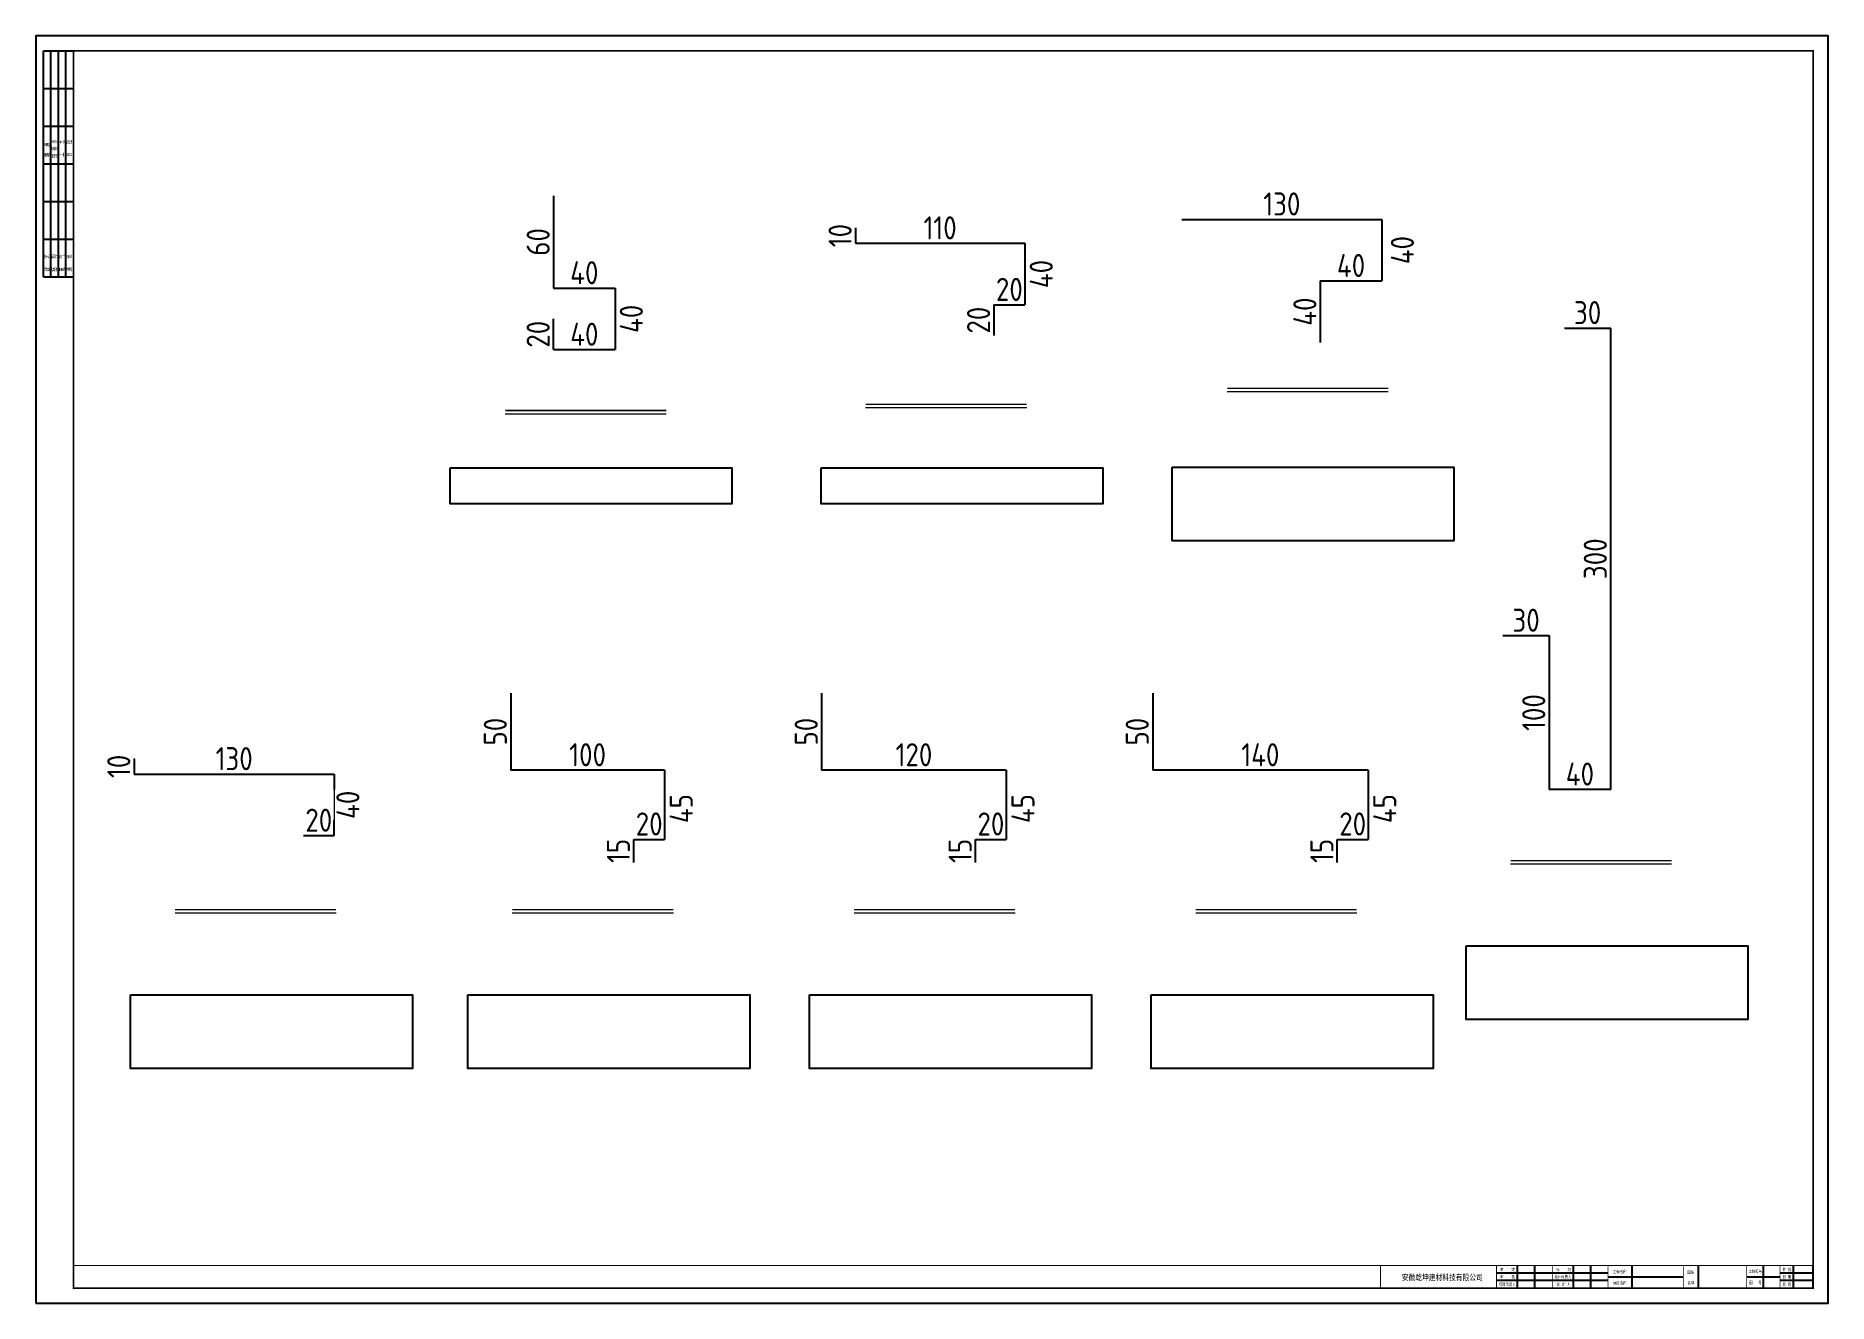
# Model space of a CAD drawing. Extents: x -196983 to 471790, y -783661 to 190401.
# Drawn here: x 297998 to 321297, y -13115 to 3364 of the extents above; entities that cross this region are included whole.
import ezdxf

# ---------------------------------------------------------------- set-up
doc = ezdxf.new("R2010")
doc.units = 0
doc.header["$LTSCALE"] = 1000
doc.header["$MEASUREMENT"] = 0
doc.layers.add('_TCH_MASK', color=7, linetype='Continuous')
doc.layers.add('PUB_TITLE', color=4, linetype='Continuous')
doc.styles.get("Standard").update_dxf_attribs({"font": 'gbenor.shx', "bigfont": 'gbcbig.shx'})
doc.styles.add('图框', font='')
doc.styles.get('图框').set_extended_font_data('SimSun')
doc.dimstyles.get("Standard").update_dxf_attribs({"dimscale": 100, "dimtxt": 3.5, "dimasz": 1, "dimexe": 2.5, "dimexo": 3, "dimgap": 1.5, "dimtad": 1, "dimdec": 0, "dimzin": 0, "dimdsep": 46, "dimtxsty": 'Standard', "dimblk": 'ARCHTICK', "dimcen": 0.09, "dimadec": 0, "dimazin": 0, "dimtfac": 1, "dimtdec": 0, "dimtix": 1, "dimtmove": 2, "dimatfit": 3, "dimfxl": 1, "dimtolj": 1, "dimtzin": 0, "dimarcsym": 0})

msp = doc.modelspace()

# ---------------------------------------------------------------- blocks, each defined once
blk = doc.blocks.new('*D1745')
at = {"layer": '_TCH_MASK', "color": 0, "lineweight": -2}
blk.add_line((312895, 978), (315495, 978), dxfattribs=at)
at = {"layer": 'Defpoints', "color": 0}
for p in [(312895, 978), (315495, 978), (315495, 978)]:
    blk.add_point(p, dxfattribs=at)
at = {"layer": '_TCH_MASK', "color": 0, "lineweight": 15, "insert": (314195, 1178), "char_height": 300, "attachment_point": 5}
blk.add_mtext('\\A1;130', dxfattribs=at)
blk = doc.blocks.new('_ArchTick')
at = {"color": 0, "linetype": 'ByBlock', "const_width": 0.4}
blk.add_lwpolyline([(-0.5, -0.5), (0.5, 0.5)], dxfattribs=at)
blk = doc.blocks.new('*D1746')
at = {"layer": '_TCH_MASK', "color": 0, "lineweight": -2}
blk.add_line((315495, 978), (315495, 178), dxfattribs=at)
at = {"layer": 'Defpoints', "color": 0}
for p in [(315495, 978), (315495, 178), (315495, 178)]:
    blk.add_point(p, dxfattribs=at)
at = {"layer": '_TCH_MASK', "color": 0, "lineweight": 15, "insert": (315762, 578), "char_height": 300, "attachment_point": 5, "rotation": 90}
blk.add_mtext('\\A1;40', dxfattribs=at)
blk = doc.blocks.new('*D1747')
at = {"layer": '_TCH_MASK', "color": 0, "lineweight": -2}
blk.add_line((314695, 178), (315495, 178), dxfattribs=at)
at = {"layer": 'Defpoints', "color": 0}
for p in [(314695, 178), (315495, 178), (315495, 178)]:
    blk.add_point(p, dxfattribs=at)
at = {"layer": '_TCH_MASK', "color": 0, "lineweight": 15, "insert": (315095, 378), "char_height": 300, "attachment_point": 5}
blk.add_mtext('\\A1;40', dxfattribs=at)
blk = doc.blocks.new('*D1748')
at = {"layer": '_TCH_MASK', "color": 0, "lineweight": -2}
blk.add_line((314695, 178), (314695, -622), dxfattribs=at)
at = {"layer": 'Defpoints', "color": 0}
for p in [(314695, 178), (314695, -622), (314695, -622)]:
    blk.add_point(p, dxfattribs=at)
at = {"layer": '_TCH_MASK', "color": 0, "lineweight": 15, "insert": (314495, -222), "char_height": 300, "attachment_point": 5, "rotation": 90}
blk.add_mtext('\\A1;40', dxfattribs=at)
blk = doc.blocks.new('*D1749')
at = {"layer": '_TCH_MASK', "color": 0, "lineweight": -2}
blk.add_line((299276, -6035), (299276, -6235), dxfattribs=at)
at = {"layer": 'Defpoints', "color": 0}
for p in [(299276, -6035), (299276, -6235), (299276, -6235)]:
    blk.add_point(p, dxfattribs=at)
at = {"layer": '_TCH_MASK', "color": 0, "lineweight": 15, "insert": (299076, -6135), "char_height": 300, "attachment_point": 5, "rotation": 90}
blk.add_mtext('\\A1;10', dxfattribs=at)
blk = doc.blocks.new('*D1750')
at = {"layer": '_TCH_MASK', "color": 0, "lineweight": -2}
blk.add_line((299276, -6235), (301876, -6235), dxfattribs=at)
at = {"layer": 'Defpoints', "color": 0}
for p in [(299276, -6235), (301876, -6235), (301876, -6235)]:
    blk.add_point(p, dxfattribs=at)
at = {"layer": '_TCH_MASK', "color": 0, "lineweight": 15, "insert": (300576, -6035), "char_height": 300, "attachment_point": 5}
blk.add_mtext('\\A1;130', dxfattribs=at)
blk = doc.blocks.new('*D1751')
at = {"layer": '_TCH_MASK', "color": 0, "lineweight": -2}
for p, q in [((301876, -6235), (301876, -6434)), ((301876, -7035), (301876, -6835))]:
    blk.add_line(p, q, dxfattribs=at)
at = {"layer": 'Defpoints', "color": 0}
for p in [(301876, -6235), (301876, -7035), (301876, -7035)]:
    blk.add_point(p, dxfattribs=at)
at = {"layer": '_TCH_MASK', "color": 0, "lineweight": 15, "insert": (302055, -6635), "char_height": 300, "attachment_point": 5, "rotation": 90}
blk.add_mtext('\\A1;40', dxfattribs=at)
blk = doc.blocks.new('*D1752')
at = {"layer": '_TCH_MASK', "color": 0, "lineweight": -2}
blk.add_line((301476, -7035), (301876, -7035), dxfattribs=at)
at = {"layer": 'Defpoints', "color": 0}
for p in [(301476, -7035), (301876, -7035), (301876, -7035)]:
    blk.add_point(p, dxfattribs=at)
at = {"layer": '_TCH_MASK', "color": 0, "lineweight": 15, "insert": (301676, -6835), "char_height": 300, "attachment_point": 5}
blk.add_mtext('\\A1;20', dxfattribs=at)
blk = doc.blocks.new('*D1753')
at = {"layer": '_TCH_MASK', "color": 0, "lineweight": -2}
blk.add_line((304171, -5184), (304171, -6184), dxfattribs=at)
at = {"layer": 'Defpoints', "color": 0}
for p in [(304171, -5184), (304171, -6184), (304171, -6184)]:
    blk.add_point(p, dxfattribs=at)
at = {"layer": '_TCH_MASK', "color": 0, "lineweight": 15, "insert": (303971, -5684), "char_height": 300, "attachment_point": 5, "rotation": 90}
blk.add_mtext('\\A1;50', dxfattribs=at)
blk = doc.blocks.new('*D1754')
at = {"layer": '_TCH_MASK', "color": 0, "lineweight": -2}
blk.add_line((306171, -6184), (304171, -6184), dxfattribs=at)
at = {"layer": 'Defpoints', "color": 0}
for p in [(304171, -6184), (304171, -6184), (306171, -6184)]:
    blk.add_point(p, dxfattribs=at)
at = {"layer": '_TCH_MASK', "color": 0, "lineweight": 15, "insert": (305171, -5984), "char_height": 300, "attachment_point": 5}
blk.add_mtext('\\A1;100', dxfattribs=at)
blk = doc.blocks.new('*D1755')
at = {"layer": '_TCH_MASK', "color": 0, "lineweight": -2}
blk.add_line((306171, -6184), (306171, -7084), dxfattribs=at)
at = {"layer": 'Defpoints', "color": 0}
for p in [(306171, -6184), (306171, -7084), (306171, -7084)]:
    blk.add_point(p, dxfattribs=at)
at = {"layer": '_TCH_MASK', "color": 0, "lineweight": 15, "insert": (306388, -6684), "char_height": 300, "attachment_point": 5, "rotation": 90}
blk.add_mtext('\\A1;45', dxfattribs=at)
blk = doc.blocks.new('*D1756')
at = {"layer": '_TCH_MASK', "color": 0, "lineweight": -2}
blk.add_line((305771, -7084), (306171, -7084), dxfattribs=at)
at = {"layer": 'Defpoints', "color": 0}
for p in [(305771, -7084), (306171, -7084), (306171, -7084)]:
    blk.add_point(p, dxfattribs=at)
at = {"layer": '_TCH_MASK', "color": 0, "lineweight": 15, "insert": (305971, -6884), "char_height": 300, "attachment_point": 5}
blk.add_mtext('\\A1;20', dxfattribs=at)
blk = doc.blocks.new('*D1757')
at = {"layer": '_TCH_MASK', "color": 0, "lineweight": -2}
blk.add_line((305771, -7384), (305771, -7084), dxfattribs=at)
at = {"layer": 'Defpoints', "color": 0}
for p in [(305771, -7084), (305771, -7084), (305771, -7384)]:
    blk.add_point(p, dxfattribs=at)
at = {"layer": '_TCH_MASK', "color": 0, "lineweight": 15, "insert": (305571, -7234), "char_height": 300, "attachment_point": 5, "rotation": 90}
blk.add_mtext('\\A1;15', dxfattribs=at)
blk = doc.blocks.new('*D1758')
at = {"layer": '_TCH_MASK', "color": 0, "lineweight": -2}
blk.add_line((317070, -4435), (317670, -4435), dxfattribs=at)
at = {"layer": 'Defpoints', "color": 0}
for p in [(317070, -4435), (317670, -4435), (317670, -4435)]:
    blk.add_point(p, dxfattribs=at)
at = {"layer": '_TCH_MASK', "color": 0, "lineweight": 15, "insert": (317370, -4235), "char_height": 300, "attachment_point": 5}
blk.add_mtext('\\A1;30', dxfattribs=at)
blk = doc.blocks.new('*D1759')
at = {"layer": '_TCH_MASK', "color": 0, "lineweight": -2}
blk.add_line((317670, -4435), (317670, -6435), dxfattribs=at)
at = {"layer": 'Defpoints', "color": 0}
for p in [(317670, -4435), (317670, -6435), (317670, -6435)]:
    blk.add_point(p, dxfattribs=at)
at = {"layer": '_TCH_MASK', "color": 0, "lineweight": 15, "insert": (317470, -5435), "char_height": 300, "attachment_point": 5, "rotation": 90}
blk.add_mtext('\\A1;100', dxfattribs=at)
blk = doc.blocks.new('*D1760')
at = {"layer": '_TCH_MASK', "color": 0, "lineweight": -2}
blk.add_line((318470, -6435), (317670, -6435), dxfattribs=at)
at = {"layer": 'Defpoints', "color": 0}
for p in [(317670, -6435), (317670, -6435), (318470, -6435)]:
    blk.add_point(p, dxfattribs=at)
at = {"layer": '_TCH_MASK', "color": 0, "lineweight": 15, "insert": (318070, -6235), "char_height": 300, "attachment_point": 5}
blk.add_mtext('\\A1;40', dxfattribs=at)
blk = doc.blocks.new('*D1761')
at = {"layer": '_TCH_MASK', "color": 0, "lineweight": -2}
blk.add_line((318470, -6435), (318470, -435), dxfattribs=at)
at = {"layer": 'Defpoints', "color": 0}
for p in [(318470, -435), (318470, -435), (318470, -6435)]:
    blk.add_point(p, dxfattribs=at)
at = {"layer": '_TCH_MASK', "color": 0, "lineweight": 15, "insert": (318270, -3435), "char_height": 300, "attachment_point": 5, "rotation": 90}
blk.add_mtext('\\A1;300', dxfattribs=at)
blk = doc.blocks.new('*D1762')
at = {"layer": '_TCH_MASK', "color": 0, "lineweight": -2}
blk.add_line((317870, -435), (318470, -435), dxfattribs=at)
at = {"layer": 'Defpoints', "color": 0}
for p in [(317870, -435), (318470, -435), (318470, -435)]:
    blk.add_point(p, dxfattribs=at)
at = {"layer": '_TCH_MASK', "color": 0, "lineweight": 15, "insert": (318170, -235), "char_height": 300, "attachment_point": 5}
blk.add_mtext('\\A1;30', dxfattribs=at)
blk = doc.blocks.new('*D1763')
at = {"layer": '_TCH_MASK', "color": 0, "lineweight": -2}
blk.add_line((304728, 1284), (304728, 84), dxfattribs=at)
at = {"layer": 'Defpoints', "color": 0}
for p in [(304728, 1284), (304728, 84), (304728, 84)]:
    blk.add_point(p, dxfattribs=at)
at = {"layer": '_TCH_MASK', "color": 0, "lineweight": 15, "insert": (304528, 684), "char_height": 300, "attachment_point": 5, "rotation": 90}
blk.add_mtext('\\A1;60', dxfattribs=at)
blk = doc.blocks.new('*D1764')
at = {"layer": '_TCH_MASK', "color": 0, "lineweight": -2}
blk.add_line((304728, 84), (305528, 84), dxfattribs=at)
at = {"layer": 'Defpoints', "color": 0}
for p in [(304728, 84), (305528, 84), (305528, 84)]:
    blk.add_point(p, dxfattribs=at)
at = {"layer": '_TCH_MASK', "color": 0, "lineweight": 15, "insert": (305128, 284), "char_height": 300, "attachment_point": 5}
blk.add_mtext('\\A1;40', dxfattribs=at)
blk = doc.blocks.new('*D1765')
at = {"layer": '_TCH_MASK', "color": 0, "lineweight": -2}
blk.add_line((305528, 84), (305528, -716), dxfattribs=at)
at = {"layer": 'Defpoints', "color": 0}
for p in [(305528, 84), (305528, -716), (305528, -716)]:
    blk.add_point(p, dxfattribs=at)
at = {"layer": '_TCH_MASK', "color": 0, "lineweight": 15, "insert": (305739, -316), "char_height": 300, "attachment_point": 5, "rotation": 90}
blk.add_mtext('\\A1;40', dxfattribs=at)
blk = doc.blocks.new('*D1766')
at = {"layer": '_TCH_MASK', "color": 0, "lineweight": -2}
blk.add_line((304728, -716), (305528, -716), dxfattribs=at)
at = {"layer": 'Defpoints', "color": 0}
for p in [(304728, -716), (305528, -716), (305528, -716)]:
    blk.add_point(p, dxfattribs=at)
at = {"layer": '_TCH_MASK', "color": 0, "lineweight": 15, "insert": (305128, -516), "char_height": 300, "attachment_point": 5}
blk.add_mtext('\\A1;40', dxfattribs=at)
blk = doc.blocks.new('*D1767')
at = {"layer": '_TCH_MASK', "color": 0, "lineweight": -2}
blk.add_line((304728, -716), (304728, -316), dxfattribs=at)
at = {"layer": 'Defpoints', "color": 0}
for p in [(304728, -316), (304728, -316), (304728, -716)]:
    blk.add_point(p, dxfattribs=at)
at = {"layer": '_TCH_MASK', "color": 0, "lineweight": 15, "insert": (304528, -516), "char_height": 300, "attachment_point": 5, "rotation": 90}
blk.add_mtext('\\A1;20', dxfattribs=at)
blk = doc.blocks.new('*D1768')
at = {"layer": '_TCH_MASK', "color": 0, "lineweight": -2}
blk.add_line((308653, 867), (308653, 667), dxfattribs=at)
at = {"layer": 'Defpoints', "color": 0}
for p in [(308653, 867), (308653, 667), (308653, 667)]:
    blk.add_point(p, dxfattribs=at)
at = {"layer": '_TCH_MASK', "color": 0, "lineweight": 15, "insert": (308453, 767), "char_height": 300, "attachment_point": 5, "rotation": 90}
blk.add_mtext('\\A1;10', dxfattribs=at)
blk = doc.blocks.new('*D1769')
at = {"layer": '_TCH_MASK', "color": 0, "lineweight": -2}
blk.add_line((308653, 667), (310853, 667), dxfattribs=at)
at = {"layer": 'Defpoints', "color": 0}
for p in [(308653, 667), (310853, 667), (310853, 667)]:
    blk.add_point(p, dxfattribs=at)
at = {"layer": '_TCH_MASK', "color": 0, "lineweight": 15, "insert": (309753, 867), "char_height": 300, "attachment_point": 5}
blk.add_mtext('\\A1;110', dxfattribs=at)
blk = doc.blocks.new('*D1770')
at = {"layer": '_TCH_MASK', "color": 0, "lineweight": -2}
blk.add_line((310853, 667), (310853, -133), dxfattribs=at)
at = {"layer": 'Defpoints', "color": 0}
for p in [(310853, 667), (310853, -133), (310853, -133)]:
    blk.add_point(p, dxfattribs=at)
at = {"layer": '_TCH_MASK', "color": 0, "lineweight": 15, "insert": (311068, 267), "char_height": 300, "attachment_point": 5, "rotation": 90}
blk.add_mtext('\\A1;40', dxfattribs=at)
blk = doc.blocks.new('*D1771')
at = {"layer": '_TCH_MASK', "color": 0, "lineweight": -2}
blk.add_line((310453, -133), (310853, -133), dxfattribs=at)
at = {"layer": 'Defpoints', "color": 0}
for p in [(310453, -133), (310853, -133), (310853, -133)]:
    blk.add_point(p, dxfattribs=at)
at = {"layer": '_TCH_MASK', "color": 0, "lineweight": 15, "insert": (310653, 67), "char_height": 300, "attachment_point": 5}
blk.add_mtext('\\A1;20', dxfattribs=at)
blk = doc.blocks.new('*D1772')
at = {"layer": '_TCH_MASK', "color": 0, "lineweight": -2}
blk.add_line((310453, -133), (310453, -533), dxfattribs=at)
at = {"layer": 'Defpoints', "color": 0}
for p in [(310453, -133), (310453, -533), (310453, -533)]:
    blk.add_point(p, dxfattribs=at)
at = {"layer": '_TCH_MASK', "color": 0, "lineweight": 15, "insert": (310253, -333), "char_height": 300, "attachment_point": 5, "rotation": 90}
blk.add_mtext('\\A1;20', dxfattribs=at)
blk = doc.blocks.new('$titleblk$00000095')
for p, q in [((-150, 20), (-150, 0)), ((-150, 20), (0, 20)), ((-150, 15), (-75, 15)), ((-125, 20), (-125, 0)), ((-100, 20), (-100, 0)), ((-75, 20), (-75, 0)), ((-75, 20), (-75, 0)), ((-75, 15), (0, 15)), ((-50, 20), (-50, 0)), ((-25, 20), (-25, 0)), ((0, 20), (0, 0)), ((-150, 10), (-75, 10)), ((-150, 5), (-75, 5)), ((-75, 10), (0, 10)), ((-75, 5), (0, 5))]:
    blk.add_line(p, q)
at = {"width": 0.8}
for s, p in [('建   筑', (-146.4, 15.6)), ('结   构', (-146.4, 10.9)), ('给 排 水', (-71, 10.9)), ('暖  通', (-70.3, 15.7)), ('通   讯', (-146.4, 0.9)), ('电   气', (-146.4, 5.6)), ('工   艺', (-70.3, 6.1)), ('自   控', (-70.3, 1.2))]:
    blk.add_text(s, height=3.51, dxfattribs=at).set_placement(p)
blk = doc.blocks.new('新块')
for p, q in [((-8240, 400), (-8240, 1000)), ((-7780, 400), (-7780, 1000)), ((-6760, 400), (-6760, 1000)), ((-6300, 400), (-6300, 1000)), ((-5200, 400), (-5200, 1000)), ((-3440, 400), (-3440, 1000)), ((-1720, 400), (-1720, 1000)), ((-920, 400), (-920, 1000)), ((-400, 400), (-400, 1000)), ((-5840, 800), (-8800, 800)), ((-5840, 600), (-8800, 600)), ((-5840, 700), (-3840, 700)), ((-2160, 700), (-1280, 700)), ((-400, 800), (-1280, 800)), ((-400, 600), (-1280, 600))]:
    blk.add_line(p, q)
for points, const_width in [([(-11880, 400), (-11880, 1000), (-400, 1000)], 32), ([(-8800, 400), (-8800, 1000)], 20), ([(-7320, 400), (-7320, 1000)], 20), ([(-5840, 400), (-5840, 1000)], 20), ([(-3840, 400), (-3840, 1000)], 20), ([(-2160, 400), (-2160, 1000)], 20), ([(-1280, 400), (-1280, 1000)], 20)]:
    blk.add_lwpolyline(points, dxfattribs=dict(const_width=const_width))
at = {"layer": 'PUB_TITLE'}
blk.add_lwpolyline([(-47560, 0), (0, 0), (0, 33640), (-47560, 33640)], close=True, dxfattribs=at)
at = {"layer": 'PUB_TITLE', "const_width": 40}
blk.add_lwpolyline([(-46560, 400), (-400, 400), (-400, 33240), (-46560, 33240)], close=True, dxfattribs=at)
at = {"layer": 'PUB_TITLE', "const_width": 32}
blk.add_lwpolyline([(-400, 1000), (-46560, 1000)], dxfattribs=at)
at = {"layer": 'PUB_TITLE', "xscale": 40, "yscale": 40, "zscale": 40, "rotation": 90}
blk.add_blockref('$titleblk$00000095', (-46560, 33240), dxfattribs=at)
at = {"style": '图框', "width": 0.8}
for s, height, p in [('安徽乾坤建材科技有限公司', 160, (-11315, 604)), ('项目负责人', 80, (-8739, 457)), ('审    核', 80, (-8702, 659)), ('审    定', 80, (-8701, 854)), ('设计负责人', 80, (-7265, 659)), ('校    对', 80, (-7217, 851)), ('设 计 人', 80, (-7213, 457)), ('项目名称', 80, (-5712, 494)), ('工程名称', 80, (-5712, 794)), ('名称', 80, (-3732, 498)), ('图纸', 80, (-3732, 778)), ('工程编号', 80, (-2112, 803)), ('图   号', 80, (-2098, 504)), ('比 例', 80, (-1211, 457)), ('阶 段', 80, (-1205, 851)), ('日 期', 80, (-1212, 659))]:
    blk.add_text(s, height=height, dxfattribs=at).set_placement(p)
for tag, p in [('审定人', (-8147, 838)), ('校对', (-6621, 837)), ('阶段', (-810, 832)), ('项目负责人', (-8228, 444)), ('审核人', (-8147, 641)), ('设计负责人', (-6745, 649)), ('设计人', (-6659, 447)), ('项目名称', (-5026, 479)), ('工程名称', (-5026, 781)), ('图名', (-3347, 649)), ('图号', (-1657, 502)), ('日期', (-905, 632)), ('比例', (-810, 446))]:
    blk.add_attdef(tag, p, '', height=120)
blk = doc.blocks.new('*D1773')
at = {"layer": '_TCH_MASK', "color": 0, "lineweight": -2}
blk.add_line((308213, -5184), (308213, -6184), dxfattribs=at)
at = {"layer": 'Defpoints', "color": 0}
for p in [(308213, -5184), (308213, -6184), (308213, -6184)]:
    blk.add_point(p, dxfattribs=at)
at = {"layer": '_TCH_MASK', "color": 0, "lineweight": 15, "insert": (308013, -5684), "char_height": 300, "attachment_point": 5, "rotation": 90}
blk.add_mtext('\\A1;50', dxfattribs=at)
blk = doc.blocks.new('*D1774')
at = {"layer": '_TCH_MASK', "color": 0, "lineweight": -2}
blk.add_line((310613, -6184), (308213, -6184), dxfattribs=at)
at = {"layer": 'Defpoints', "color": 0}
for p in [(308213, -6184), (308213, -6184), (310613, -6184)]:
    blk.add_point(p, dxfattribs=at)
at = {"layer": '_TCH_MASK', "color": 0, "lineweight": 15, "insert": (309413, -5984), "char_height": 300, "attachment_point": 5}
blk.add_mtext('\\A1;120', dxfattribs=at)
blk = doc.blocks.new('*D1775')
at = {"layer": '_TCH_MASK', "color": 0, "lineweight": -2}
blk.add_line((310613, -6184), (310613, -7084), dxfattribs=at)
at = {"layer": 'Defpoints', "color": 0}
for p in [(310613, -6184), (310613, -7084), (310613, -7084)]:
    blk.add_point(p, dxfattribs=at)
at = {"layer": '_TCH_MASK', "color": 0, "lineweight": 15, "insert": (310830, -6684), "char_height": 300, "attachment_point": 5, "rotation": 90}
blk.add_mtext('\\A1;45', dxfattribs=at)
blk = doc.blocks.new('*D1776')
at = {"layer": '_TCH_MASK', "color": 0, "lineweight": -2}
blk.add_line((310213, -7084), (310613, -7084), dxfattribs=at)
at = {"layer": 'Defpoints', "color": 0}
for p in [(310213, -7084), (310613, -7084), (310613, -7084)]:
    blk.add_point(p, dxfattribs=at)
at = {"layer": '_TCH_MASK', "color": 0, "lineweight": 15, "insert": (310413, -6884), "char_height": 300, "attachment_point": 5}
blk.add_mtext('\\A1;20', dxfattribs=at)
blk = doc.blocks.new('*D1777')
at = {"layer": '_TCH_MASK', "color": 0, "lineweight": -2}
blk.add_line((310213, -7384), (310213, -7084), dxfattribs=at)
at = {"layer": 'Defpoints', "color": 0}
for p in [(310213, -7084), (310213, -7084), (310213, -7384)]:
    blk.add_point(p, dxfattribs=at)
at = {"layer": '_TCH_MASK', "color": 0, "lineweight": 15, "insert": (310013, -7234), "char_height": 300, "attachment_point": 5, "rotation": 90}
blk.add_mtext('\\A1;15', dxfattribs=at)
blk = doc.blocks.new('*D1778')
at = {"layer": '_TCH_MASK', "color": 0, "lineweight": -2}
blk.add_line((312516, -5184), (312516, -6184), dxfattribs=at)
at = {"layer": 'Defpoints', "color": 0}
for p in [(312516, -5184), (312516, -6184), (312516, -6184)]:
    blk.add_point(p, dxfattribs=at)
at = {"layer": '_TCH_MASK', "color": 0, "lineweight": 15, "insert": (312316, -5684), "char_height": 300, "attachment_point": 5, "rotation": 90}
blk.add_mtext('\\A1;50', dxfattribs=at)
blk = doc.blocks.new('*D1779')
at = {"layer": '_TCH_MASK', "color": 0, "lineweight": -2}
blk.add_line((315316, -6184), (312516, -6184), dxfattribs=at)
at = {"layer": 'Defpoints', "color": 0}
for p in [(312516, -6184), (312516, -6184), (315316, -6184)]:
    blk.add_point(p, dxfattribs=at)
at = {"layer": '_TCH_MASK', "color": 0, "lineweight": 15, "insert": (313916, -5984), "char_height": 300, "attachment_point": 5}
blk.add_mtext('\\A1;140', dxfattribs=at)
blk = doc.blocks.new('*D1780')
at = {"layer": '_TCH_MASK', "color": 0, "lineweight": -2}
blk.add_line((315316, -6184), (315316, -7084), dxfattribs=at)
at = {"layer": 'Defpoints', "color": 0}
for p in [(315316, -6184), (315316, -7084), (315316, -7084)]:
    blk.add_point(p, dxfattribs=at)
at = {"layer": '_TCH_MASK', "color": 0, "lineweight": 15, "insert": (315533, -6684), "char_height": 300, "attachment_point": 5, "rotation": 90}
blk.add_mtext('\\A1;45', dxfattribs=at)
blk = doc.blocks.new('*D1781')
at = {"layer": '_TCH_MASK', "color": 0, "lineweight": -2}
blk.add_line((314916, -7084), (315316, -7084), dxfattribs=at)
at = {"layer": 'Defpoints', "color": 0}
for p in [(314916, -7084), (315316, -7084), (315316, -7084)]:
    blk.add_point(p, dxfattribs=at)
at = {"layer": '_TCH_MASK', "color": 0, "lineweight": 15, "insert": (315116, -6884), "char_height": 300, "attachment_point": 5}
blk.add_mtext('\\A1;20', dxfattribs=at)
blk = doc.blocks.new('*D1782')
at = {"layer": '_TCH_MASK', "color": 0, "lineweight": -2}
blk.add_line((314916, -7384), (314916, -7084), dxfattribs=at)
at = {"layer": 'Defpoints', "color": 0}
for p in [(314916, -7084), (314916, -7084), (314916, -7384)]:
    blk.add_point(p, dxfattribs=at)
at = {"layer": '_TCH_MASK', "color": 0, "lineweight": 15, "insert": (314716, -7234), "char_height": 300, "attachment_point": 5, "rotation": 90}
blk.add_mtext('\\A1;15', dxfattribs=at)

# ---------------------------------------------------------------- dimensions: what is measured, and where the dimension line sits
at = {"layer": '_TCH_MASK', "lineweight": 15}
for p1, p2, picture, middle in [((304727.7, 1283.9), (304727.7, 83.9), '*D1763', (304527.7, 683.9)), ((312894.6, 977.5), (315494.6, 977.5), '*D1745', (314194.6, 1177.5)), ((308653.1, 867.4), (308653.1, 667.4), '*D1768', (308453.1, 767.4)), ((308653.1, 667.4), (310853.1, 667.4), '*D1769', (309753.1, 867.4)), ((304727.7, 83.9), (305527.7, 83.9), '*D1764', (305127.7, 283.9)), ((314694.6, 177.5), (315494.6, 177.5), '*D1747', (315094.6, 377.5)), ((310453.1, -132.6), (310853.1, -132.6), '*D1771', (310653.1, 67.4)), ((314694.6, 177.5), (314694.6, -622.5), '*D1748', (314494.6, -222.5)), ((310453.1, -132.6), (310453.1, -532.6), '*D1772', (310253.1, -332.6)), ((317870.2, -434.8), (318470.2, -434.8), '*D1762', (318170.2, -234.8)), ((304727.7, -716.1), (304727.7, -316.1), '*D1767', (304527.7, -516.1)), ((304727.7, -716.1), (305527.7, -716.1), '*D1766', (305127.7, -516.1)), ((318470.2, -6434.8), (318470.2, -434.8), '*D1761', (318270.2, -3434.8)), ((317070.2, -4434.8), (317670.2, -4434.8), '*D1758', (317370.2, -4234.8)), ((317670.2, -4434.8), (317670.2, -6434.8), '*D1759', (317470.2, -5434.8)), ((304171, -5184.1), (304171, -6184.1), '*D1753', (303971, -5684.1)), ((308213, -5184.1), (308213, -6184.1), '*D1773', (308013, -5684.1)), ((312516.1, -5184.1), (312516.1, -6184.1), '*D1778', (312316.1, -5684.1)), ((306171, -6184.1), (304171, -6184.1), '*D1754', (305171, -5984.1)), ((310613, -6184.1), (308213, -6184.1), '*D1774', (309413, -5984.1)), ((315316.1, -6184.1), (312516.1, -6184.1), '*D1779', (313916.1, -5984.1)), ((299275.6, -6034.6), (299275.6, -6234.6), '*D1749', (299075.6, -6134.6)), ((299275.6, -6234.6), (301875.6, -6234.6), '*D1750', (300575.6, -6034.6)), ((318470.2, -6434.8), (317670.2, -6434.8), '*D1760', (318070.2, -6234.8)), ((301475.6, -7034.6), (301875.6, -7034.6), '*D1752', (301675.6, -6834.6)), ((305771, -7084.1), (306171, -7084.1), '*D1756', (305971, -6884.1)), ((310213, -7084.1), (310613, -7084.1), '*D1776', (310413, -6884.1)), ((314916.1, -7084.1), (315316.1, -7084.1), '*D1781', (315116.1, -6884.1)), ((305771, -7384.1), (305771, -7084.1), '*D1757', (305571, -7234.1)), ((310213, -7384.1), (310213, -7084.1), '*D1777', (310013, -7234.1)), ((314916.1, -7384.1), (314916.1, -7084.1), '*D1782', (314716.1, -7234.1))]:
    dim = msp.add_aligned_dim(p1=p1, p2=p2, distance=0, dimstyle='Standard', override={"dimtxt": 3, "dimasz": 0, "dimexe": 0, "dimexo": 0, "dimgap": 0.5, "dimlfac": 0.05}, dxfattribs=at)
    dim.commit()
    dim.dimension.update_dxf_attribs({"geometry": picture, "text_midpoint": middle})
for base, p1, p2, picture, middle in [((315494.6, 177.5), (315494.6, 977.5), (315494.6, 177.5), '*D1746', (315761.7, 577.5)), ((310853.1, -132.6), (310853.1, 667.4), (310853.1, -132.6), '*D1770', (311067.6, 267.4)), ((305527.7, -716.1), (305527.7, 83.9), (305527.7, -716.1), '*D1765', (305738.8, -316.1)), ((301875.6, -7034.6), (301875.6, -6234.6), (301875.6, -7034.6), '*D1751', (302055.3, -6634.6)), ((306171, -7084.1), (306171, -6184.1), (306171, -7084.1), '*D1755', (306387.7, -6684.1)), ((310613, -7084.1), (310613, -6184.1), (310613, -7084.1), '*D1775', (310829.7, -6684.1)), ((315316.1, -7084.1), (315316.1, -6184.1), (315316.1, -7084.1), '*D1780', (315532.8, -6684.1))]:
    dim = msp.add_linear_dim(base=base, p1=p1, p2=p2, angle=270, dimstyle='Standard', override={"dimtxt": 3, "dimasz": 0, "dimexe": 0, "dimexo": 0, "dimgap": 0.5, "dimlfac": 0.05}, dxfattribs=at)
    dim.commit()
    dim.dimension.update_dxf_attribs({"geometry": picture, "text_midpoint": middle, "dimtype": 161})

# ---------------------------------------------------------------- linework, layer by layer
at = {"color": 3}
for points in [[(303383.7, -2255), (307046.7, -2255), (307046.7, -2721.3), (303383.7, -2721.3)], [(308205.4, -2255), (311868.4, -2255), (311868.4, -2721.3), (308205.4, -2721.3)], [(312768.1, -2244), (316431.1, -2244), (316431.1, -3200.2), (312768.1, -3200.2)], [(316591.2, -8468.4), (320254.2, -8468.4), (320254.2, -9424.6), (316591.2, -9424.6)], [(299229.8, -9105.9), (302892.8, -9105.9), (302892.8, -10062), (299229.8, -10062)], [(303614.2, -9105.9), (307277.3, -9105.9), (307277.3, -10062), (303614.2, -10062)], [(308056.2, -9105.9), (311719.3, -9105.9), (311719.3, -10062), (308056.2, -10062)], [(312498.2, -9105.9), (316161.2, -9105.9), (316161.2, -10062), (312498.2, -10062)]]:
    msp.add_lwpolyline(points, close=True, dxfattribs=at)
at = {"layer": '_TCH_MASK', "lineweight": 15}
for p, q in [((304727.7, 1283.9), (304727.7, 83.9)), ((312894.6, 977.5), (315494.6, 977.5)), ((315494.6, 977.5), (315494.6, 177.5)), ((308653.1, 867.4), (308653.1, 667.4)), ((308653.1, 667.4), (310853.1, 667.4)), ((310853.1, 667.4), (310853.1, -132.6)), ((304727.7, 83.9), (305527.7, 83.9)), ((305527.7, 83.9), (305527.7, -716.1)), ((315494.6, 177.5), (314694.6, 177.5)), ((314694.6, 177.5), (314694.6, -622.5)), ((310853.1, -132.6), (310453.1, -132.6)), ((310453.1, -132.6), (310453.1, -532.6)), ((304727.7, -716.1), (304727.7, -316.1)), ((318470.2, -434.8), (317870.2, -434.8)), ((318470.2, -6434.8), (318470.2, -434.8)), ((305527.7, -716.1), (304727.7, -716.1)), ((315577.8, -1263.9), (313484.7, -1263.9)), ((306193.3, -1554.1), (304100.2, -1554.1)), ((310878.1, -1471.9), (308785, -1471.9)), ((317070.2, -4434.8), (317670.2, -4434.8)), ((317670.2, -4434.8), (317670.2, -6434.8)), ((304171, -5184.1), (304171, -6184.1)), ((308213, -5184.1), (308213, -6184.1)), ((312516.1, -5184.1), (312516.1, -6184.1)), ((299275.6, -6034.6), (299275.6, -6234.6)), ((299275.6, -6234.6), (301875.6, -6234.6)), ((301875.6, -6234.6), (301875.6, -7034.6)), ((304171, -6184.1), (306171, -6184.1)), ((306171, -6184.1), (306171, -7084.1)), ((308213, -6184.1), (310613, -6184.1)), ((310613, -6184.1), (310613, -7084.1)), ((312516.1, -6184.1), (315316.1, -6184.1)), ((315316.1, -6184.1), (315316.1, -7084.1)), ((317670.2, -6434.8), (318470.2, -6434.8)), ((301875.6, -7034.6), (301475.6, -7034.6)), ((306171, -7084.1), (305771, -7084.1)), ((305771, -7084.1), (305771, -7384.1)), ((310613, -7084.1), (310213, -7084.1)), ((310213, -7084.1), (310213, -7384.1)), ((315316.1, -7084.1), (314916.1, -7084.1)), ((314916.1, -7084.1), (314916.1, -7384.1)), ((319262, -7406.2), (317168.8, -7406.2)), ((301900.5, -8043.6), (299807.4, -8043.6)), ((306285, -8043.6), (304191.9, -8043.6)), ((310727, -8043.6), (308633.9, -8043.6)), ((315169, -8043.6), (313075.8, -8043.6))]:
    msp.add_line(p, q, dxfattribs=at)
at = {"layer": '_TCH_MASK', "lineweight": 15, "const_width": 20}
for points in [[(313484.7, -1218.6), (315577.8, -1218.6)], [(304100.2, -1508.7), (306193.3, -1508.7)], [(308785, -1426.6), (310878.1, -1426.6)], [(317168.8, -7360.9), (319262, -7360.9)], [(299807.4, -7998.3), (301900.5, -7998.3)], [(304191.9, -7998.3), (306285, -7998.3)], [(308633.9, -7998.3), (310727, -7998.3)], [(313075.8, -7998.3), (315169, -7998.3)]]:
    msp.add_lwpolyline(points, dxfattribs=at)

# ---------------------------------------------------------------- block references
at = {"layer": '_TCH_MASK', "color": 0, "lineweight": 15, "xscale": 0.489878639113158, "yscale": 0.4898786389036118, "zscale": 0.4898786389272179}
msp.add_blockref('新块', (321296.8, -13115.2), dxfattribs=at)

msp.set_redraw_order([(e.dxf.handle, doc.entitydb.next_handle()) for e in msp.query("TEXT MTEXT ATTDEF DIMENSION ARC_DIMENSION")])  # texts and dimensions are drawn at this point

doc.saveas('drawing.dxf')
